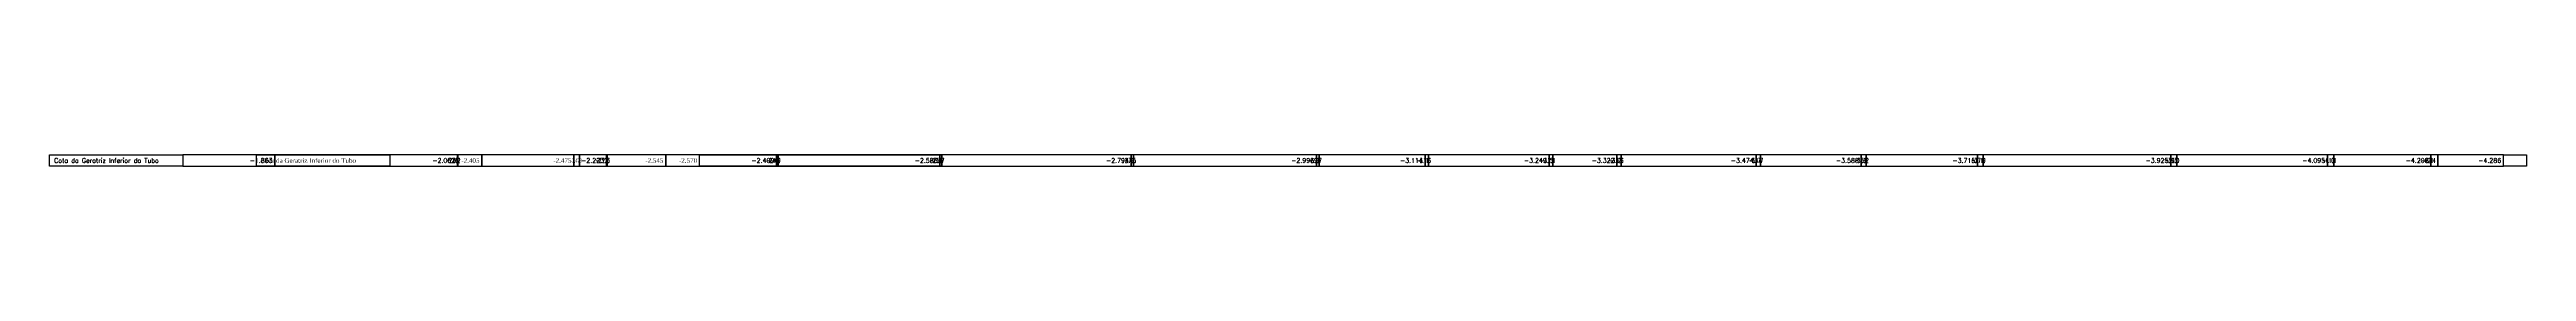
# Model space of a CAD drawing. Extents: x -44 to 717176, y -20 to 14707758.
# Drawn here: x -44 to 495, y -10 to -8 of the extents above; entities that cross this region are included whole.
import ezdxf
from ezdxf.enums import TextEntityAlignment as Align

# ---------------------------------------------------------------- set-up
doc = ezdxf.new("R2010")
doc.units = 0
doc.layers.add('PS_PERFIL_COTA_LIN', color=7, linetype='Continuous')
doc.layers.add('PS_PERFIL_COTA_TXT', color=5, linetype='Continuous')
doc.styles.add('ROMANS', font='ROMANS.shx', dxfattribs={"height": 2})
doc.styles.get("Standard").update_dxf_attribs({"font": 'times.ttf'})

msp = doc.modelspace()

# ---------------------------------------------------------------- linework, layer by layer
at = {"layer": 'PS_PERFIL_COTA_LIN', "linetype": 'Continuous'}
for points in [[(-15, -7.5), (-15, -10), (-44, -10), (-44, -7.5)], [(-15, -7.5), (-15, -10), (5, -10), (5, -7.5)], [(30, -7.5), (30, -10), (1, -10), (1, -7.5)], [(5, -7.5), (5, -10), (44.72, -10), (44.72, -7.5)], [(30, -7.5), (30, -10), (50, -10), (50, -7.5)], [(44.72, -7.5), (44.72, -10), (44.82, -10), (44.82, -7.5)], [(44.82, -7.5), (44.82, -10), (77.1, -10), (77.1, -7.5)], [(50, -7.5), (50, -10), (70, -10), (70, -7.5)], [(70, -7.5), (70, -10), (71.23, -10), (71.23, -7.5)], [(71.23, -7.5), (71.23, -10), (90, -10), (90, -7.5)], [(77.1, -7.5), (77.1, -10), (77.3, -10), (77.3, -7.5)], [(77.3, -7.5), (77.3, -10), (114.13, -10), (114.13, -7.5)], [(90, -7.5), (90, -10), (97.33, -10), (97.33, -7.5)], [(150, -7.5), (150, -10), (97.33, -10), (97.33, -7.5)], [(114.13, -7.5), (114.13, -10), (114.43, -10), (114.43, -7.5)], [(114.43, -7.5), (114.43, -10), (149.64, -10), (149.64, -7.5)], [(149.64, -7.5), (149.64, -10), (150.04, -10), (150.04, -7.5)], [(150.04, -7.5), (150.04, -10), (191.24, -10), (191.24, -7.5)], [(191.24, -7.5), (191.24, -10), (191.74, -10), (191.74, -7.5)], [(191.74, -7.5), (191.74, -10), (231.52, -10), (231.52, -7.5)], [(231.52, -7.5), (231.52, -10), (232.12, -10), (232.12, -7.5)], [(232.12, -7.5), (232.12, -10), (255.18, -10), (255.18, -7.5)], [(255.18, -7.5), (255.18, -10), (255.88, -10), (255.88, -7.5)], [(255.88, -7.5), (255.88, -10), (282.13, -10), (282.13, -7.5)], [(282.13, -7.5), (282.13, -10), (282.93, -10), (282.93, -7.5)], [(282.93, -7.5), (282.93, -10), (296.86, -10), (296.86, -7.5)], [(296.86, -7.5), (296.86, -10), (297.76, -10), (297.76, -7.5)], [(297.76, -7.5), (297.76, -10), (327.12, -10), (327.12, -7.5)], [(327.12, -7.5), (327.12, -10), (328.12, -10), (328.12, -7.5)], [(328.12, -7.5), (328.12, -10), (349.98, -10), (349.98, -7.5)], [(349.98, -7.5), (349.98, -10), (351.08, -10), (351.08, -7.5)], [(351.08, -7.5), (351.08, -10), (375.31, -10), (375.31, -7.5)], [(375.31, -7.5), (375.31, -10), (376.51, -10), (376.51, -7.5)], [(376.51, -7.5), (376.51, -10), (417.32, -10), (417.32, -7.5)], [(417.32, -7.5), (417.32, -10), (418.62, -10), (418.62, -7.5)], [(418.62, -7.5), (418.62, -10), (451.4, -10), (451.4, -7.5)], [(451.4, -7.5), (451.4, -10), (452.8, -10), (452.8, -7.5)], [(452.8, -7.5), (452.8, -10), (473.89, -10), (473.89, -7.5)], [(473.89, -7.5), (473.89, -10), (475.39, -10), (475.39, -7.5)], [(475.39, -7.5), (475.39, -10), (489.67, -10), (489.67, -7.5)], [(494.67, -7.5), (494.67, -10), (489.67, -10), (489.67, -7.5)]]:
    msp.add_lwpolyline(points, close=True, dxfattribs=at)

# ---------------------------------------------------------------- texts
at = {"layer": 'PS_PERFIL_COTA_TXT', "style": 'ROMANS'}
msp.add_text('Cota da Geratriz Inferior do Tubo', height=1, dxfattribs=at).set_placement((-43, -8.75), align=Align.MIDDLE_LEFT)
for s, p in [('-1.863', (4.5, -8.75)), ('-2.062', (44.22, -8.75)), ('-2.223', (76.6, -8.75)), ('-2.409', (113.63, -8.75)), ('-2.586', (149.14, -8.75)), ('-2.794', (190.74, -8.75)), ('-2.996', (231.02, -8.75)), ('-3.114', (254.68, -8.75)), ('-3.249', (281.63, -8.75)), ('-3.322', (296.36, -8.75)), ('-3.474', (326.62, -8.75)), ('-3.588', (349.48, -8.75)), ('-3.715', (374.81, -8.75)), ('-3.925', (416.82, -8.75)), ('-4.095', (450.9, -8.75)), ('-4.208', (473.39, -8.75)), ('-4.286', (489.17, -8.75))]:
    msp.add_text(s, height=1, dxfattribs=at).set_placement(p, align=Align.MIDDLE_RIGHT)
at = {"layer": 'PS_PERFIL_COTA_TXT'}
msp.add_text('Cota da Geratriz Inferior do Tubo', height=1, dxfattribs=at).set_placement((2, -8.75), align=Align.MIDDLE_LEFT)
at = {"layer": 'PS_PERFIL_COTA_TXT', "style": 'ROMANS', "width": 0.5}
for s, p in [('-2.062', (45.32, -8.75)), ('-2.223', (77.8, -8.75)), ('-2.409', (114.93, -8.75)), ('-2.587', (150.54, -8.75)), ('-2.795', (192.24, -8.75)), ('-2.997', (232.62, -8.75)), ('-3.116', (256.38, -8.75)), ('-3.251', (283.43, -8.75)), ('-3.326', (298.26, -8.75)), ('-3.477', (328.62, -8.75)), ('-3.592', (351.58, -8.75)), ('-3.719', (377.01, -8.75)), ('-3.930', (419.12, -8.75)), ('-4.101', (453.3, -8.75)), ('-4.214', (474.89, -8.75))]:
    msp.add_text(s, height=1, dxfattribs=at).set_placement(p, align=Align.MIDDLE_RIGHT)
at = {"layer": 'PS_PERFIL_COTA_TXT'}
for s, p in [('-2.405', (49.5, -8.75)), ('-2.475', (69.5, -8.75)), ('-2.545', (89.5, -8.75)), ('-2.570', (96.83, -8.75))]:
    msp.add_text(s, height=1, dxfattribs=at).set_placement(p, align=Align.MIDDLE_RIGHT)
at = {"layer": 'PS_PERFIL_COTA_TXT', "width": 0.5}
msp.add_text('-2.479', height=1, dxfattribs=at).set_placement((71.73, -8.75), align=Align.MIDDLE_RIGHT)

doc.saveas('drawing.dxf')
